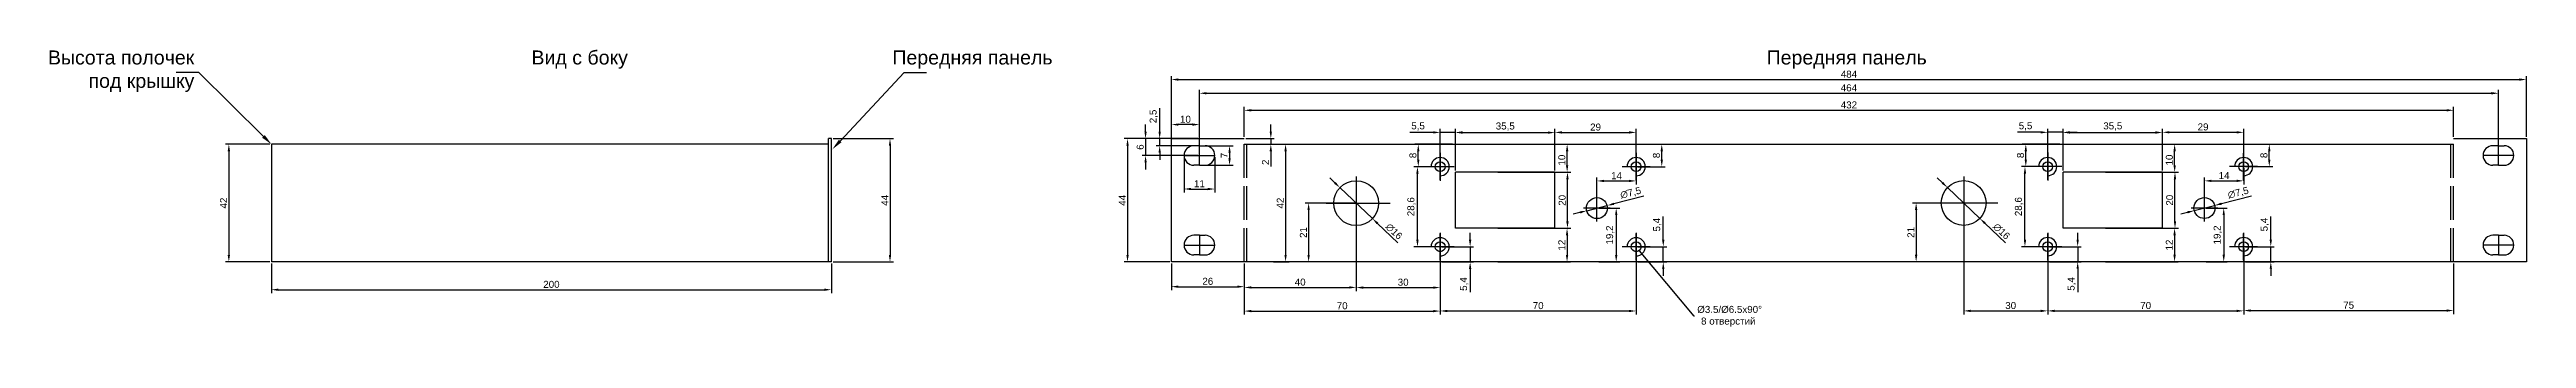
# Model space of a CAD drawing. Header units: millimetres. Extents: x 1597 to 3075, y 1 to 1076.
# Drawn here: x 1597 to 2482, y 973 to 1076 of the extents above; entities that cross this region are included whole.
import ezdxf
from ezdxf import colors
from ezdxf.entities.mleader import LeaderData, LeaderLine
from ezdxf.math import Vec2, Vec3

# ---------------------------------------------------------------- set-up
doc = ezdxf.new("R2010")
doc.units = ezdxf.units.MM
doc.linetypes.add('ACAD_ISO02W100', pattern=[15, 12, -3])
doc.layers.add('Dim', color=210, linetype='Continuous')
doc.styles.get("Standard").update_dxf_attribs({"font": 'arial.ttf'})
doc.dimstyles.new('ISO-25', dxfattribs={"dimtxt": 2.5, "dimasz": 2.5, "dimexe": 1.25, "dimexo": 0.625, "dimtad": 1, "dimtxsty": 'Standard', "dimcen": 2.5, "dimadec": 0, "dimazin": 0, "dimtfac": 1, "dimtmove": 0, "dimatfit": 3, "dimfxl": 1, "dimarcsym": 0})
doc.dimstyles.get("Standard").update_dxf_attribs({"dimtxt": 0.18, "dimasz": 0.18, "dimexe": 0.18, "dimexo": 0.0625, "dimgap": 0.09, "dimtad": 0, "dimtih": 1, "dimtoh": 1, "dimdec": 4, "dimzin": 0, "dimdsep": 46, "dimtxsty": 'Standard', "dimcen": 0.09, "dimadec": 0, "dimazin": 0, "dimtfac": 1, "dimtdec": 4, "dimtofl": 0, "dimtmove": 0, "dimatfit": 3, "dimfxl": 1, "dimtolj": 1, "dimtzin": 0, "dimarcsym": 0})

msp = doc.modelspace()

# ---------------------------------------------------------------- texts
at = {"char_height": 5}
for s, insert, attachment_point in [('Высота полочек под крышку ', (1648.99097, 1075.97839), 3), ('Вид с боку', (1769.41584, 1075.97839), 1), ('Передняя панель', (1898.32445, 1075.97839), 1), ('Передняя панель', (2210.59282, 1075.97839), 1)]:
    msp.add_mtext_dynamic_manual_height_columns(s, width=57.1827514, gutter_width=12.5, heights=[0], dxfattribs=dict(at, insert=insert, attachment_point=attachment_point))

# ---------------------------------------------------------------- blocks, each defined once
blk = doc.blocks.new('*D6')
at = {"layer": 'Defpoints', "color": 0, "transparency": 16777216}
for p in [(1998.01, 1044.5), (1982.33, 1000.5), (1998.01, 1000.5)]:
    blk.add_point(p, dxfattribs=at)
at = {"layer": 'Dim', "color": 0, "lineweight": -2, "transparency": 16777216}
for p, q in [((1997.38, 1044.5), (1981.08, 1044.5)), ((1982.33, 1042), (1982.33, 1003)), ((1997.38, 1000.5), (1981.08, 1000.5))]:
    blk.add_line(p, q, dxfattribs=at)
at = {"layer": 'Dim', "color": 0, "transparency": 16777216}
for points in [[(1981.91, 1042), (1982.75, 1042), (1982.33, 1044.5)], [(1981.91, 1003), (1982.75, 1003), (1982.33, 1000.5)]]:
    blk.add_solid(points, dxfattribs=at)
at = {"layer": 'Dim', "color": 0, "transparency": 16777216, "insert": (1980.46, 1022.5), "char_height": 2.5, "attachment_point": 5, "rotation": 90}
blk.add_mtext('44', dxfattribs=at)
blk = doc.blocks.new('*D4')
at = {"layer": 'Defpoints', "color": 0, "transparency": 16777216}
for p in [(2472, 1060.71), (2008, 1038.5), (2472, 1038.5)]:
    blk.add_point(p, dxfattribs=at)
at = {"layer": 'Dim', "color": 0, "lineweight": -2, "transparency": 16777216}
for p, q in [((2008, 1039.12), (2008, 1061.96)), ((2472, 1039.12), (2472, 1061.96)), ((2010.5, 1060.71), (2469.5, 1060.71))]:
    blk.add_line(p, q, dxfattribs=at)
at = {"layer": 'Dim', "color": 0, "transparency": 16777216}
for points in [[(2010.5, 1061.13), (2010.5, 1060.3), (2008, 1060.71)], [(2469.5, 1061.13), (2469.5, 1060.3), (2472, 1060.71)]]:
    blk.add_solid(points, dxfattribs=at)
at = {"layer": 'Dim', "color": 0, "transparency": 16777216, "insert": (2240, 1062.62), "char_height": 2.5, "attachment_point": 5}
blk.add_mtext('464', dxfattribs=at)
blk = doc.blocks.new('*D20')
at = {"layer": 'Defpoints', "color": 0, "transparency": 16777216}
for p in [(1998.01, 1049.52), (1998.01, 1038.5), (2008.01, 1038.5)]:
    blk.add_point(p, dxfattribs=at)
at = {"layer": 'Dim', "color": 0, "lineweight": -2, "transparency": 16777216}
for p, q in [((1998.01, 1039.12), (1998.01, 1050.77)), ((2005.51, 1049.52), (2000.51, 1049.52)), ((2008.01, 1039.12), (2008.01, 1050.77))]:
    blk.add_line(p, q, dxfattribs=at)
at = {"layer": 'Dim', "color": 0, "transparency": 16777216}
for points in [[(2000.51, 1049.94), (2000.51, 1049.11), (1998.01, 1049.52)], [(2005.51, 1049.94), (2005.51, 1049.11), (2008.01, 1049.52)]]:
    blk.add_solid(points, dxfattribs=at)
at = {"layer": 'Dim', "color": 0, "transparency": 16777216, "insert": (2003.01, 1051.42), "char_height": 2.5, "attachment_point": 5}
blk.add_mtext('10', dxfattribs=at)
blk = doc.blocks.new('*D21')
at = {"layer": 'Defpoints', "color": 0, "transparency": 16777216}
for p in [(2008, 1044.5), (1988.77, 1038.5), (2008.01, 1038.5)]:
    blk.add_point(p, dxfattribs=at)
at = {"layer": 'Dim', "color": 0, "lineweight": -2, "transparency": 16777216}
for p, q in [((2007.38, 1044.5), (1987.52, 1044.5)), ((1988.77, 1047), (1988.77, 1049.5)), ((1988.77, 1044.5), (1988.77, 1038.5)), ((2007.39, 1038.5), (1987.52, 1038.5)), ((1988.77, 1036), (1988.77, 1033.5))]:
    blk.add_line(p, q, dxfattribs=at)
at = {"layer": 'Dim', "color": 0, "transparency": 16777216}
for points in [[(1988.36, 1047), (1989.19, 1047), (1988.77, 1044.5)], [(1988.36, 1036), (1989.19, 1036), (1988.77, 1038.5)]]:
    blk.add_solid(points, dxfattribs=at)
at = {"layer": 'Dim', "color": 0, "transparency": 16777216, "insert": (1986.87, 1041.5), "char_height": 2.5, "attachment_point": 5, "rotation": 90}
blk.add_mtext('6', dxfattribs=at)
blk = doc.blocks.new('*D22')
at = {"layer": 'Defpoints', "color": 0, "transparency": 16777216}
for p in [(2002.5, 1038.5), (2013.51, 1038.5), (2013.51, 1026.53)]:
    blk.add_point(p, dxfattribs=at)
at = {"layer": 'Dim', "color": 0, "lineweight": -2, "transparency": 16777216}
for p, q in [((2002.5, 1037.88), (2002.5, 1025.28)), ((2013.51, 1037.88), (2013.51, 1025.28)), ((2005, 1026.53), (2011.01, 1026.53))]:
    blk.add_line(p, q, dxfattribs=at)
at = {"layer": 'Dim', "color": 0, "transparency": 16777216}
for points in [[(2005, 1026.94), (2005, 1026.11), (2002.5, 1026.53)], [(2011.01, 1026.94), (2011.01, 1026.11), (2013.51, 1026.53)]]:
    blk.add_solid(points, dxfattribs=at)
at = {"layer": 'Dim', "color": 0, "transparency": 16777216, "insert": (2008.01, 1028.41), "char_height": 2.5, "attachment_point": 5}
blk.add_mtext('11', dxfattribs=at)
blk = doc.blocks.new('*D23')
at = {"layer": 'Defpoints', "color": 0, "transparency": 16777216}
for p in [(2009.01, 1042), (2008.01, 1035), (2018.77, 1035)]:
    blk.add_point(p, dxfattribs=at)
at = {"layer": 'Dim', "color": 0, "lineweight": -2, "transparency": 16777216}
for p, q in [((2009.64, 1042), (2020.02, 1042)), ((2018.77, 1039.5), (2018.77, 1037.5)), ((2008.64, 1035), (2020.02, 1035))]:
    blk.add_line(p, q, dxfattribs=at)
at = {"layer": 'Dim', "color": 0, "transparency": 16777216}
for points in [[(2018.35, 1039.5), (2019.18, 1039.5), (2018.77, 1042)], [(2018.35, 1037.5), (2019.18, 1037.5), (2018.77, 1035)]]:
    blk.add_solid(points, dxfattribs=at)
at = {"layer": 'Dim', "color": 0, "transparency": 16777216, "insert": (2016.89, 1038.5), "char_height": 2.5, "attachment_point": 5, "rotation": 90}
blk.add_mtext('7', dxfattribs=at)
blk = doc.blocks.new('*D37')
at = {"layer": 'Defpoints', "color": 0, "transparency": 16777216}
for p in [(2482.01, 1065.6), (1998.01, 1044.5), (2482.01, 1044.5)]:
    blk.add_point(p, dxfattribs=at)
at = {"layer": 'Dim', "color": 0, "lineweight": -2, "transparency": 16777216}
for p, q in [((1998.01, 1045.12), (1998.01, 1066.85)), ((2000.51, 1065.6), (2479.51, 1065.6)), ((2482.01, 1045.12), (2482.01, 1066.85))]:
    blk.add_line(p, q, dxfattribs=at)
at = {"layer": 'Dim', "color": 0, "transparency": 16777216}
for points in [[(2000.51, 1066.02), (2000.51, 1065.19), (1998.01, 1065.6)], [(2479.51, 1066.02), (2479.51, 1065.19), (2482.01, 1065.6)]]:
    blk.add_solid(points, dxfattribs=at)
at = {"layer": 'Dim', "color": 0, "transparency": 16777216, "insert": (2240.01, 1067.5), "char_height": 2.5, "attachment_point": 5}
blk.add_mtext('484', dxfattribs=at)
blk = doc.blocks.new('*D2')
at = {"layer": 'Defpoints', "color": 0, "transparency": 16777216}
for p in [(1993.81, 1044.5), (2008, 1044.5), (2008, 1042)]:
    blk.add_point(p, dxfattribs=at)
at = {"layer": 'Dim', "color": 0, "lineweight": -2, "transparency": 16777216}
for p, q in [((1993.81, 1047), (1993.81, 1055.36)), ((2007.38, 1044.5), (1992.56, 1044.5)), ((1993.81, 1042), (1993.81, 1044.5)), ((2007.38, 1042), (1992.56, 1042)), ((1993.81, 1039.5), (1993.81, 1037))]:
    blk.add_line(p, q, dxfattribs=at)
at = {"layer": 'Dim', "color": 0, "transparency": 16777216}
for points in [[(1993.4, 1047), (1994.23, 1047), (1993.81, 1044.5)], [(1993.4, 1039.5), (1994.23, 1039.5), (1993.81, 1042)]]:
    blk.add_solid(points, dxfattribs=at)
at = {"layer": 'Dim', "color": 0, "transparency": 16777216, "insert": (1991.68, 1052.43), "char_height": 2.5, "attachment_point": 5, "rotation": 90}
blk.add_mtext('2,5', dxfattribs=at)
blk = doc.blocks.new('*D38')
at = {"layer": 'Defpoints', "color": 0, "transparency": 16777216}
for p in [(2033.8, 1042.5), (2033.8, 1000.5), (2038.78, 1000.5)]:
    blk.add_point(p, dxfattribs=at)
at = {"layer": 'Dim', "color": 0, "lineweight": -2, "transparency": 16777216}
for p, q in [((2034.43, 1042.5), (2040.03, 1042.5)), ((2038.78, 1040), (2038.78, 1003)), ((2034.43, 1000.5), (2040.03, 1000.5))]:
    blk.add_line(p, q, dxfattribs=at)
at = {"layer": 'Dim', "color": 0, "transparency": 16777216}
for points in [[(2038.37, 1040), (2039.2, 1040), (2038.78, 1042.5)], [(2038.37, 1003), (2039.2, 1003), (2038.78, 1000.5)]]:
    blk.add_solid(points, dxfattribs=at)
at = {"layer": 'Dim', "color": 0, "transparency": 16777216, "insert": (2036.9, 1021.5), "char_height": 2.5, "attachment_point": 5, "rotation": 90}
blk.add_mtext('42', dxfattribs=at)
blk = doc.blocks.new('*D39')
at = {"layer": 'Defpoints', "color": 0, "transparency": 16777216}
for p in [(2456, 1054.63), (2024, 1044.5), (2456, 1044.5)]:
    blk.add_point(p, dxfattribs=at)
at = {"layer": 'Dim', "color": 0, "lineweight": -2, "transparency": 16777216}
for p, q in [((2024, 1045.12), (2024, 1055.88)), ((2026.5, 1054.63), (2453.5, 1054.63)), ((2456, 1045.12), (2456, 1055.88))]:
    blk.add_line(p, q, dxfattribs=at)
at = {"layer": 'Dim', "color": 0, "transparency": 16777216}
for points in [[(2026.5, 1055.04), (2026.5, 1054.21), (2024, 1054.63)], [(2453.5, 1055.04), (2453.5, 1054.21), (2456, 1054.63)]]:
    blk.add_solid(points, dxfattribs=at)
at = {"layer": 'Dim', "color": 0, "transparency": 16777216, "insert": (2240, 1056.53), "char_height": 2.5, "attachment_point": 5}
blk.add_mtext('432', dxfattribs=at)
blk = doc.blocks.new('*D40')
at = {"layer": 'Defpoints', "color": 0, "transparency": 16777216}
for p in [(1998.01, 1000.5), (2024, 1000.5), (2024, 991.66)]:
    blk.add_point(p, dxfattribs=at)
at = {"layer": 'Dim', "color": 0, "lineweight": -2, "transparency": 16777216}
for p, q in [((1998.01, 999.88), (1998.01, 990.41)), ((2024, 999.88), (2024, 990.41)), ((2000.51, 991.66), (2021.5, 991.66))]:
    blk.add_line(p, q, dxfattribs=at)
at = {"layer": 'Dim', "color": 0, "transparency": 16777216}
for points in [[(2000.51, 992.08), (2000.51, 991.24), (1998.01, 991.66)], [(2021.5, 992.08), (2021.5, 991.24), (2024, 991.66)]]:
    blk.add_solid(points, dxfattribs=at)
at = {"layer": 'Dim', "color": 0, "transparency": 16777216, "insert": (2011, 993.56), "char_height": 2.5, "attachment_point": 5}
blk.add_mtext('26', dxfattribs=at)
blk = doc.blocks.new('*D41')
at = {"layer": 'Defpoints', "color": 0, "transparency": 16777216}
for p in [(2024, 1044.5), (2024, 1042.5), (2033.51, 1042.5)]:
    blk.add_point(p, dxfattribs=at)
at = {"layer": 'Dim', "color": 0, "lineweight": -2, "transparency": 16777216}
for p, q in [((2024.63, 1044.5), (2034.76, 1044.5)), ((2033.51, 1047), (2033.51, 1049.5)), ((2033.51, 1044.5), (2033.51, 1042.5)), ((2024.63, 1042.5), (2034.76, 1042.5)), ((2033.51, 1040), (2033.51, 1034.59))]:
    blk.add_line(p, q, dxfattribs=at)
at = {"layer": 'Dim', "color": 0, "transparency": 16777216}
for points in [[(2033.09, 1047), (2033.92, 1047), (2033.51, 1044.5)], [(2033.09, 1040), (2033.92, 1040), (2033.51, 1042.5)]]:
    blk.add_solid(points, dxfattribs=at)
at = {"layer": 'Dim', "color": 0, "transparency": 16777216, "insert": (2031.63, 1036.05), "char_height": 2.5, "attachment_point": 5, "rotation": 90}
blk.add_mtext('2', dxfattribs=at)
blk = doc.blocks.new('*D52')
at = {"layer": 'Defpoints', "color": 0, "transparency": 16777216}
for p in [(1676.55, 1042.5), (1661.33, 1000.5), (1676.55, 1000.5)]:
    blk.add_point(p, dxfattribs=at)
at = {"layer": 'Dim', "color": 0, "lineweight": -2, "transparency": 16777216}
for p, q in [((1675.93, 1042.5), (1660.08, 1042.5)), ((1661.33, 1040), (1661.33, 1003)), ((1675.93, 1000.5), (1660.08, 1000.5))]:
    blk.add_line(p, q, dxfattribs=at)
at = {"layer": 'Dim', "color": 0, "transparency": 16777216}
for points in [[(1660.91, 1040), (1661.75, 1040), (1661.33, 1042.5)], [(1660.91, 1003), (1661.75, 1003), (1661.33, 1000.5)]]:
    blk.add_solid(points, dxfattribs=at)
at = {"layer": 'Dim', "color": 0, "transparency": 16777216, "insert": (1659.45, 1021.5), "char_height": 2.5, "attachment_point": 5, "rotation": 90}
blk.add_mtext('42', dxfattribs=at)
blk = doc.blocks.new('*D53')
at = {"layer": 'Defpoints', "color": 0, "transparency": 16777216}
for p in [(1876.55, 1044.5), (1876.55, 1000.5), (1897.49, 1000.5)]:
    blk.add_point(p, dxfattribs=at)
at = {"layer": 'Dim', "color": 0, "lineweight": -2, "transparency": 16777216}
for p, q in [((1877.18, 1044.5), (1898.74, 1044.5)), ((1897.49, 1042), (1897.49, 1003)), ((1877.18, 1000.5), (1898.74, 1000.5))]:
    blk.add_line(p, q, dxfattribs=at)
at = {"layer": 'Dim', "color": 0, "transparency": 16777216}
for points in [[(1897.07, 1042), (1897.91, 1042), (1897.49, 1044.5)], [(1897.07, 1003), (1897.91, 1003), (1897.49, 1000.5)]]:
    blk.add_solid(points, dxfattribs=at)
at = {"layer": 'Dim', "color": 0, "transparency": 16777216, "insert": (1895.62, 1022.5), "char_height": 2.5, "attachment_point": 5, "rotation": 90}
blk.add_mtext('44', dxfattribs=at)
blk = doc.blocks.new('*D54')
at = {"layer": 'Defpoints', "color": 0, "transparency": 16777216}
for p in [(1676.55, 1000.5), (1876.55, 1000.5), (1876.55, 990.57)]:
    blk.add_point(p, dxfattribs=at)
at = {"layer": 'Dim', "color": 0, "lineweight": -2, "transparency": 16777216}
for p, q in [((1676.55, 999.88), (1676.55, 989.32)), ((1876.55, 999.88), (1876.55, 989.32)), ((1679.05, 990.57), (1874.05, 990.57))]:
    blk.add_line(p, q, dxfattribs=at)
at = {"layer": 'Dim', "color": 0, "transparency": 16777216}
for points in [[(1679.05, 990.99), (1679.05, 990.15), (1676.55, 990.57)], [(1874.05, 990.99), (1874.05, 990.15), (1876.55, 990.57)]]:
    blk.add_solid(points, dxfattribs=at)
at = {"layer": 'Dim', "color": 0, "transparency": 16777216, "insert": (1776.55, 992.47), "char_height": 2.5, "attachment_point": 5}
blk.add_mtext('200', dxfattribs=at)
blk = doc.blocks.new('*D89')
at = {"layer": 'Defpoints', "color": 0, "transparency": 16777216}
for p in [(2064, 1021.5), (2024, 1000.5), (2064, 991.39)]:
    blk.add_point(p, dxfattribs=at)
at = {"layer": 'Dim', "color": 0, "lineweight": -2, "transparency": 16777216}
for p, q in [((2064, 1020.88), (2064, 990.14)), ((2024, 999.88), (2024, 990.14)), ((2026.5, 991.39), (2061.5, 991.39))]:
    blk.add_line(p, q, dxfattribs=at)
at = {"layer": 'Dim', "color": 0, "transparency": 16777216}
for points in [[(2026.5, 991.8), (2026.5, 990.97), (2024, 991.39)], [(2061.5, 991.8), (2061.5, 990.97), (2064, 991.39)]]:
    blk.add_solid(points, dxfattribs=at)
at = {"layer": 'Dim', "color": 0, "transparency": 16777216, "insert": (2044, 993.29), "char_height": 2.5, "attachment_point": 5}
blk.add_mtext('40', dxfattribs=at)
blk = doc.blocks.new('*D90')
at = {"layer": 'Defpoints', "color": 0, "transparency": 16777216}
for p in [(2064, 1021.5), (2047.01, 1000.5), (2064, 1000.5)]:
    blk.add_point(p, dxfattribs=at)
at = {"layer": 'Dim', "color": 0, "lineweight": -2, "transparency": 16777216}
for p, q in [((2063.37, 1021.5), (2045.76, 1021.5)), ((2047.01, 1019), (2047.01, 1003)), ((2063.37, 1000.5), (2045.76, 1000.5))]:
    blk.add_line(p, q, dxfattribs=at)
at = {"layer": 'Dim', "color": 0, "transparency": 16777216}
for points in [[(2046.59, 1019), (2047.43, 1019), (2047.01, 1021.5)], [(2046.59, 1003), (2047.43, 1003), (2047.01, 1000.5)]]:
    blk.add_solid(points, dxfattribs=at)
at = {"layer": 'Dim', "color": 0, "transparency": 16777216, "insert": (2045.13, 1011), "char_height": 2.5, "attachment_point": 5, "rotation": 90}
blk.add_mtext('21', dxfattribs=at)
blk = doc.blocks.new('*D91')
at = {"layer": 'Defpoints', "color": 0, "transparency": 16777216}
for p in [(2058.2, 1027.01), (2069.79, 1015.99)]:
    blk.add_point(p, dxfattribs=at)
at = {"layer": 'Dim', "color": 0, "lineweight": -2, "transparency": 16777216}
for p, q in [((2056.39, 1028.74), (2054.58, 1030.46)), ((2058.2, 1027.01), (2069.79, 1015.99)), ((2078.89, 1007.34), (2071.61, 1014.26))]:
    blk.add_line(p, q, dxfattribs=at)
at = {"layer": 'Dim', "color": 0, "transparency": 16777216}
for points in [[(2056.68, 1029.04), (2056.1, 1028.43), (2058.2, 1027.01)], [(2071.89, 1014.57), (2071.32, 1013.96), (2069.79, 1015.99)]]:
    blk.add_solid(points, dxfattribs=at)
at = {"layer": 'Dim', "color": 0, "transparency": 16777216, "insert": (2077.51, 1011.37), "char_height": 2.5, "attachment_point": 5, "rotation": 316.43555}
blk.add_mtext('∅16', dxfattribs=at)
blk = doc.blocks.new('*D92')
at = {"layer": 'Defpoints', "color": 0, "transparency": 16777216}
for p in [(2162.88, 1007.33), (2165.12, 1004.64)]:
    blk.add_point(p, dxfattribs=at)
at = {"layer": 'Dim', "color": 0, "lineweight": -2, "transparency": 16777216}
for p, q in [((2163.91, 1005.99), (2164.09, 1005.99)), ((2164, 1005.9), (2164, 1006.08)), ((2184.7, 981.09), (2165.23, 1004.5)), ((2184.88, 981.09), (2184.7, 981.09))]:
    blk.add_line(p, q, dxfattribs=at)
at = {"layer": 'Dim', "color": 0, "transparency": 16777216}
blk.add_solid([(2165.25, 1004.52), (2165.21, 1004.48), (2165.12, 1004.64)], dxfattribs=at)
at = {"layer": 'Dim', "color": 0, "transparency": 16777216, "insert": (2196.91, 981.09), "char_height": 2.5, "attachment_point": 5}
blk.add_mtext('\\A1; %%C3.5/%%C6.5x90%%D\\P8 {\\fArial|b0|i0|c204|p34;отверстий}', dxfattribs=at)
blk = doc.blocks.new('*D94')
at = {"layer": 'Defpoints', "color": 0, "transparency": 16777216}
for p in [(2024, 1000.5), (2094, 1000.9), (2094, 982.94)]:
    blk.add_point(p, dxfattribs=at)
at = {"layer": 'Dim', "color": 0, "lineweight": -2, "transparency": 16777216}
for p, q in [((2024, 999.88), (2024, 981.69)), ((2094, 1000.27), (2094, 981.69)), ((2026.5, 982.94), (2091.5, 982.94))]:
    blk.add_line(p, q, dxfattribs=at)
at = {"layer": 'Dim', "color": 0, "transparency": 16777216}
for points in [[(2026.5, 983.36), (2026.5, 982.52), (2024, 982.94)], [(2091.5, 983.36), (2091.5, 982.52), (2094, 982.94)]]:
    blk.add_solid(points, dxfattribs=at)
at = {"layer": 'Dim', "color": 0, "transparency": 16777216, "insert": (2059, 984.84), "char_height": 2.5, "attachment_point": 5}
blk.add_mtext('70', dxfattribs=at)
blk = doc.blocks.new('*D95')
at = {"layer": 'Defpoints', "color": 0, "transparency": 16777216}
for p in [(2064, 1020.2), (2094, 1005.9), (2094, 991.34)]:
    blk.add_point(p, dxfattribs=at)
at = {"layer": 'Dim', "color": 0, "lineweight": -2, "transparency": 16777216}
for p, q in [((2064, 1019.58), (2064, 990.09)), ((2094, 1005.27), (2094, 990.09)), ((2066.5, 991.34), (2091.5, 991.34))]:
    blk.add_line(p, q, dxfattribs=at)
at = {"layer": 'Dim', "color": 0, "transparency": 16777216}
for points in [[(2066.5, 991.76), (2066.5, 990.92), (2064, 991.34)], [(2091.5, 991.76), (2091.5, 990.92), (2094, 991.34)]]:
    blk.add_solid(points, dxfattribs=at)
at = {"layer": 'Dim', "color": 0, "transparency": 16777216, "insert": (2080.78, 993.24), "char_height": 2.5, "attachment_point": 5}
blk.add_mtext('30', dxfattribs=at)
blk = doc.blocks.new('*D96')
at = {"layer": 'Defpoints', "color": 0, "transparency": 16777216}
for p in [(2094, 1010.2), (2164, 1005.9), (2164, 982.98)]:
    blk.add_point(p, dxfattribs=at)
at = {"layer": 'Dim', "color": 0, "lineweight": -2, "transparency": 16777216}
for p, q in [((2094, 1009.57), (2094, 981.73)), ((2164, 1005.27), (2164, 981.73)), ((2096.5, 982.98), (2161.5, 982.98))]:
    blk.add_line(p, q, dxfattribs=at)
at = {"layer": 'Dim', "color": 0, "transparency": 16777216}
for points in [[(2096.5, 983.39), (2096.5, 982.56), (2094, 982.98)], [(2161.5, 983.39), (2161.5, 982.56), (2164, 982.98)]]:
    blk.add_solid(points, dxfattribs=at)
at = {"layer": 'Dim', "color": 0, "transparency": 16777216, "insert": (2129, 984.88), "char_height": 2.5, "attachment_point": 5}
blk.add_mtext('70', dxfattribs=at)
blk = doc.blocks.new('*D97')
at = {"layer": 'Defpoints', "color": 0, "transparency": 16777216}
for p in [(2114, 1012.5), (2114, 1000.5), (2139.32, 1000.5)]:
    blk.add_point(p, dxfattribs=at)
at = {"layer": 'Dim', "color": 0, "lineweight": -2, "transparency": 16777216}
for p, q in [((2114.62, 1012.5), (2140.57, 1012.5)), ((2139.32, 1010), (2139.32, 1003)), ((2114.62, 1000.5), (2140.57, 1000.5))]:
    blk.add_line(p, q, dxfattribs=at)
at = {"layer": 'Dim', "color": 0, "transparency": 16777216}
for points in [[(2138.9, 1010), (2139.74, 1010), (2139.32, 1012.5)], [(2138.9, 1003), (2139.74, 1003), (2139.32, 1000.5)]]:
    blk.add_solid(points, dxfattribs=at)
at = {"layer": 'Dim', "color": 0, "transparency": 16777216, "insert": (2137.44, 1006.5), "char_height": 2.5, "attachment_point": 5, "rotation": 90}
blk.add_mtext('12', dxfattribs=at)
blk = doc.blocks.new('*D99')
at = {"layer": 'Defpoints', "color": 0, "transparency": 16777216}
for p in [(2114, 1042.5), (2139.35, 1042.5), (2114, 1032.5)]:
    blk.add_point(p, dxfattribs=at)
at = {"layer": 'Dim', "color": 0, "lineweight": -2, "transparency": 16777216}
for p, q in [((2114.62, 1042.5), (2140.6, 1042.5)), ((2139.35, 1035), (2139.35, 1040)), ((2114.62, 1032.5), (2140.6, 1032.5))]:
    blk.add_line(p, q, dxfattribs=at)
at = {"layer": 'Dim', "color": 0, "transparency": 16777216}
for points in [[(2138.93, 1040), (2139.77, 1040), (2139.35, 1042.5)], [(2138.93, 1035), (2139.77, 1035), (2139.35, 1032.5)]]:
    blk.add_solid(points, dxfattribs=at)
at = {"layer": 'Dim', "color": 0, "transparency": 16777216, "insert": (2137.45, 1036.85), "char_height": 2.5, "attachment_point": 5, "rotation": 90}
blk.add_mtext('10', dxfattribs=at)
blk = doc.blocks.new('*D157')
at = {"layer": 'Defpoints', "color": 0, "transparency": 16777216}
for p in [(2094, 1005.9), (2094, 1000.5), (2104.71, 1000.5)]:
    blk.add_point(p, dxfattribs=at)
at = {"layer": 'Dim', "color": 0, "lineweight": -2, "transparency": 16777216}
for p, q in [((2104.71, 1008.4), (2104.71, 1010.9)), ((2094.62, 1005.9), (2105.96, 1005.9)), ((2094.62, 1000.5), (2105.96, 1000.5)), ((2104.71, 1005.9), (2104.71, 1000.5)), ((2104.71, 998), (2104.71, 989.71))]:
    blk.add_line(p, q, dxfattribs=at)
at = {"layer": 'Dim', "color": 0, "transparency": 16777216}
for points in [[(2104.29, 1008.4), (2105.13, 1008.4), (2104.71, 1005.9)], [(2104.29, 998), (2105.13, 998), (2104.71, 1000.5)]]:
    blk.add_solid(points, dxfattribs=at)
at = {"layer": 'Dim', "color": 0, "transparency": 16777216, "insert": (2102.59, 992.6), "char_height": 2.5, "attachment_point": 5, "rotation": 90}
blk.add_mtext('5,4', dxfattribs=at)
blk = doc.blocks.new('*D158')
at = {"layer": 'Defpoints', "color": 0, "transparency": 16777216}
for p in [(2086.18, 1042.5), (2099, 1042.5), (2099, 1034.5)]:
    blk.add_point(p, dxfattribs=at)
at = {"layer": 'Dim', "color": 0, "lineweight": -2, "transparency": 16777216}
for p, q in [((2098.37, 1042.5), (2084.93, 1042.5)), ((2086.18, 1037), (2086.18, 1040)), ((2098.37, 1034.5), (2084.93, 1034.5))]:
    blk.add_line(p, q, dxfattribs=at)
at = {"layer": 'Dim', "color": 0, "transparency": 16777216}
for points in [[(2085.76, 1040), (2086.6, 1040), (2086.18, 1042.5)], [(2085.76, 1037), (2086.6, 1037), (2086.18, 1034.5)]]:
    blk.add_solid(points, dxfattribs=at)
at = {"layer": 'Dim', "color": 0, "transparency": 16777216, "insert": (2084.28, 1038.5), "char_height": 2.5, "attachment_point": 5, "rotation": 90}
blk.add_mtext('8', dxfattribs=at)
blk = doc.blocks.new('*D159')
at = {"layer": 'Defpoints', "color": 0, "transparency": 16777216}
for p in [(2117.25, 1032.5), (2139.47, 1032.5), (2117.25, 1012.5)]:
    blk.add_point(p, dxfattribs=at)
at = {"layer": 'Dim', "color": 0, "lineweight": -2, "transparency": 16777216}
for p, q in [((2117.87, 1032.5), (2140.72, 1032.5)), ((2139.47, 1015), (2139.47, 1030)), ((2117.87, 1012.5), (2140.72, 1012.5))]:
    blk.add_line(p, q, dxfattribs=at)
at = {"layer": 'Dim', "color": 0, "transparency": 16777216}
for points in [[(2139.05, 1030), (2139.89, 1030), (2139.47, 1032.5)], [(2139.05, 1015), (2139.89, 1015), (2139.47, 1012.5)]]:
    blk.add_solid(points, dxfattribs=at)
at = {"layer": 'Dim', "color": 0, "transparency": 16777216, "insert": (2137.57, 1022.5), "char_height": 2.5, "attachment_point": 5, "rotation": 90}
blk.add_mtext('20', dxfattribs=at)
blk = doc.blocks.new('*D160')
at = {"layer": 'Defpoints', "color": 0, "transparency": 16777216}
for p in [(2135, 1046.66), (2099.5, 1032.5), (2135, 1032.5)]:
    blk.add_point(p, dxfattribs=at)
at = {"layer": 'Dim', "color": 0, "lineweight": -2, "transparency": 16777216}
for p, q in [((2099.5, 1033.12), (2099.5, 1047.91)), ((2102, 1046.66), (2132.5, 1046.66)), ((2135, 1033.12), (2135, 1047.91))]:
    blk.add_line(p, q, dxfattribs=at)
at = {"layer": 'Dim', "color": 0, "transparency": 16777216}
for points in [[(2102, 1047.08), (2102, 1046.25), (2099.5, 1046.66)], [(2132.5, 1047.08), (2132.5, 1046.25), (2135, 1046.66)]]:
    blk.add_solid(points, dxfattribs=at)
at = {"layer": 'Dim', "color": 0, "transparency": 16777216, "insert": (2117.25, 1048.79), "char_height": 2.5, "attachment_point": 5}
blk.add_mtext('35,5', dxfattribs=at)
blk = doc.blocks.new('*D161')
at = {"layer": 'Defpoints', "color": 0, "transparency": 16777216}
for p in [(2094, 1046.73), (2094, 1034.5), (2099.5, 1032.5)]:
    blk.add_point(p, dxfattribs=at)
at = {"layer": 'Dim', "color": 0, "lineweight": -2, "transparency": 16777216}
for p, q in [((2091.5, 1046.73), (2083.18, 1046.73)), ((2094, 1035.12), (2094, 1047.98)), ((2099.5, 1046.73), (2094, 1046.73)), ((2099.5, 1033.12), (2099.5, 1047.98)), ((2102, 1046.73), (2104.5, 1046.73))]:
    blk.add_line(p, q, dxfattribs=at)
at = {"layer": 'Dim', "color": 0, "transparency": 16777216}
for points in [[(2091.5, 1047.15), (2091.5, 1046.31), (2094, 1046.73)], [(2102, 1047.15), (2102, 1046.31), (2099.5, 1046.73)]]:
    blk.add_solid(points, dxfattribs=at)
at = {"layer": 'Dim', "color": 0, "transparency": 16777216, "insert": (2086.09, 1048.85), "char_height": 2.5, "attachment_point": 5}
blk.add_mtext('5,5', dxfattribs=at)
blk = doc.blocks.new('*D162')
at = {"layer": 'Defpoints', "color": 0, "transparency": 16777216}
for p in [(2164, 1046.73), (2135, 1032.5), (2164, 1034.5)]:
    blk.add_point(p, dxfattribs=at)
at = {"layer": 'Dim', "color": 0, "lineweight": -2, "transparency": 16777216}
for p, q in [((2135, 1033.12), (2135, 1047.98)), ((2137.5, 1046.73), (2161.5, 1046.73)), ((2164, 1035.12), (2164, 1047.98))]:
    blk.add_line(p, q, dxfattribs=at)
at = {"layer": 'Dim', "color": 0, "transparency": 16777216}
for points in [[(2137.5, 1047.15), (2137.5, 1046.31), (2135, 1046.73)], [(2161.5, 1047.15), (2161.5, 1046.31), (2164, 1046.73)]]:
    blk.add_solid(points, dxfattribs=at)
at = {"layer": 'Dim', "color": 0, "transparency": 16777216, "insert": (2149.5, 1048.63), "char_height": 2.5, "attachment_point": 5}
blk.add_mtext('29', dxfattribs=at)
blk = doc.blocks.new('*D163')
at = {"layer": 'Defpoints', "color": 0, "transparency": 16777216}
for p in [(2164, 1042.5), (2173.15, 1042.5), (2164, 1034.5)]:
    blk.add_point(p, dxfattribs=at)
at = {"layer": 'Dim', "color": 0, "lineweight": -2, "transparency": 16777216}
for p, q in [((2164.62, 1042.5), (2174.4, 1042.5)), ((2173.15, 1037), (2173.15, 1040)), ((2164.62, 1034.5), (2174.4, 1034.5))]:
    blk.add_line(p, q, dxfattribs=at)
at = {"layer": 'Dim', "color": 0, "transparency": 16777216}
for points in [[(2172.73, 1040), (2173.57, 1040), (2173.15, 1042.5)], [(2172.73, 1037), (2173.57, 1037), (2173.15, 1034.5)]]:
    blk.add_solid(points, dxfattribs=at)
at = {"layer": 'Dim', "color": 0, "transparency": 16777216, "insert": (2171.25, 1038.5), "char_height": 2.5, "attachment_point": 5, "rotation": 90}
blk.add_mtext('8', dxfattribs=at)
blk = doc.blocks.new('*D164')
at = {"layer": 'Defpoints', "color": 0, "transparency": 16777216}
for p in [(2164, 1005.9), (2164, 1000.5), (2173.69, 1005.9)]:
    blk.add_point(p, dxfattribs=at)
at = {"layer": 'Dim', "color": 0, "lineweight": -2, "transparency": 16777216}
for p, q in [((2173.69, 1008.4), (2173.69, 1016.69)), ((2164.62, 1005.9), (2174.94, 1005.9)), ((2164.62, 1000.5), (2174.94, 1000.5)), ((2173.69, 1000.5), (2173.69, 1005.9)), ((2173.69, 998), (2173.69, 995.5))]:
    blk.add_line(p, q, dxfattribs=at)
at = {"layer": 'Dim', "color": 0, "transparency": 16777216}
for points in [[(2173.27, 1008.4), (2174.1, 1008.4), (2173.69, 1005.9)], [(2173.27, 998), (2174.1, 998), (2173.69, 1000.5)]]:
    blk.add_solid(points, dxfattribs=at)
at = {"layer": 'Dim', "color": 0, "transparency": 16777216, "insert": (2171.56, 1013.79), "char_height": 2.5, "attachment_point": 5, "rotation": 90}
blk.add_mtext('5,4', dxfattribs=at)
blk = doc.blocks.new('*D165')
at = {"layer": 'Defpoints', "color": 0, "transparency": 16777216}
for p in [(2085.89, 1034.5), (2094, 1034.5), (2094, 1005.9)]:
    blk.add_point(p, dxfattribs=at)
at = {"layer": 'Dim', "color": 0, "lineweight": -2, "transparency": 16777216}
for p, q in [((2093.37, 1034.5), (2084.64, 1034.5)), ((2085.89, 1008.4), (2085.89, 1032)), ((2093.37, 1005.9), (2084.64, 1005.9))]:
    blk.add_line(p, q, dxfattribs=at)
at = {"layer": 'Dim', "color": 0, "transparency": 16777216}
for points in [[(2085.47, 1032), (2086.3, 1032), (2085.89, 1034.5)], [(2085.47, 1008.4), (2086.3, 1008.4), (2085.89, 1005.9)]]:
    blk.add_solid(points, dxfattribs=at)
at = {"layer": 'Dim', "color": 0, "transparency": 16777216, "insert": (2083.76, 1020.2), "char_height": 2.5, "attachment_point": 5, "rotation": 90}
blk.add_mtext('28,6', dxfattribs=at)
blk = doc.blocks.new('*D166')
at = {"layer": 'Defpoints', "color": 0, "transparency": 16777216}
for p in [(2150, 1019.7), (2150, 1000.5), (2156.88, 1000.5)]:
    blk.add_point(p, dxfattribs=at)
at = {"layer": 'Dim', "color": 0, "lineweight": -2, "transparency": 16777216}
for p, q in [((2150.62, 1019.7), (2158.13, 1019.7)), ((2156.88, 1017.2), (2156.88, 1003)), ((2150.62, 1000.5), (2158.13, 1000.5))]:
    blk.add_line(p, q, dxfattribs=at)
at = {"layer": 'Dim', "color": 0, "transparency": 16777216}
for points in [[(2156.47, 1017.2), (2157.3, 1017.2), (2156.88, 1019.7)], [(2156.47, 1003), (2157.3, 1003), (2156.88, 1000.5)]]:
    blk.add_solid(points, dxfattribs=at)
at = {"layer": 'Dim', "color": 0, "transparency": 16777216, "insert": (2154.76, 1010.1), "char_height": 2.5, "attachment_point": 5, "rotation": 90}
blk.add_mtext('19,2', dxfattribs=at)
blk = doc.blocks.new('*D168')
at = {"layer": 'Defpoints', "color": 0, "transparency": 16777216}
for p in [(2164, 1034.5), (2164, 1029.41), (2150, 1019.7)]:
    blk.add_point(p, dxfattribs=at)
at = {"layer": 'Dim', "color": 0, "lineweight": -2, "transparency": 16777216}
for p, q in [((2150, 1020.33), (2150, 1030.66)), ((2152.5, 1029.41), (2161.5, 1029.41)), ((2164, 1033.87), (2164, 1028.16))]:
    blk.add_line(p, q, dxfattribs=at)
at = {"layer": 'Dim', "color": 0, "transparency": 16777216}
for points in [[(2152.5, 1029.82), (2152.5, 1028.99), (2150, 1029.41)], [(2161.5, 1029.82), (2161.5, 1028.99), (2164, 1029.41)]]:
    blk.add_solid(points, dxfattribs=at)
at = {"layer": 'Dim', "color": 0, "transparency": 16777216, "insert": (2157, 1031.29), "char_height": 2.5, "attachment_point": 5}
blk.add_mtext('14', dxfattribs=at)
blk = doc.blocks.new('*D169')
at = {"layer": 'Defpoints', "color": 0, "transparency": 16777216}
for p in [(2146.36, 1018.78), (2153.63, 1020.62)]:
    blk.add_point(p, dxfattribs=at)
at = {"layer": 'Dim', "color": 0, "lineweight": -2, "transparency": 16777216}
for p, q in [((2143.94, 1018.17), (2141.52, 1017.55)), ((2146.36, 1018.78), (2153.63, 1020.62)), ((2166.76, 1023.95), (2156.05, 1021.24))]:
    blk.add_line(p, q, dxfattribs=at)
at = {"layer": 'Dim', "color": 0, "transparency": 16777216}
for points in [[(2143.84, 1018.57), (2144.04, 1017.76), (2146.36, 1018.78)], [(2155.95, 1021.64), (2156.16, 1020.84), (2153.63, 1020.62)]]:
    blk.add_solid(points, dxfattribs=at)
at = {"layer": 'Dim', "color": 0, "transparency": 16777216, "insert": (2162.08, 1025.01), "char_height": 2.5, "attachment_point": 5, "rotation": 14.23684}
blk.add_mtext('∅7,5', dxfattribs=at)
blk = doc.blocks.new('*D189')
at = {"layer": 'Defpoints', "color": 0, "transparency": 16777216}
for p in [(2281, 1021.53), (2264.01, 1000.53), (2281, 1000.53)]:
    blk.add_point(p, dxfattribs=at)
at = {"layer": 'Dim', "color": 0, "lineweight": -2, "transparency": 16777216}
for p, q in [((2280.37, 1021.53), (2262.76, 1021.53)), ((2264.01, 1019.03), (2264.01, 1003.03)), ((2280.37, 1000.53), (2262.76, 1000.53))]:
    blk.add_line(p, q, dxfattribs=at)
at = {"layer": 'Dim', "color": 0, "transparency": 16777216}
for points in [[(2263.59, 1019.03), (2264.43, 1019.03), (2264.01, 1021.53)], [(2263.59, 1003.03), (2264.43, 1003.03), (2264.01, 1000.53)]]:
    blk.add_solid(points, dxfattribs=at)
at = {"layer": 'Dim', "color": 0, "transparency": 16777216, "insert": (2262.13, 1011.03), "char_height": 2.5, "attachment_point": 5, "rotation": 90}
blk.add_mtext('21', dxfattribs=at)
blk = doc.blocks.new('*D190')
at = {"layer": 'Defpoints', "color": 0, "transparency": 16777216}
for p in [(2275.2, 1027.05), (2286.79, 1016.02)]:
    blk.add_point(p, dxfattribs=at)
at = {"layer": 'Dim', "color": 0, "lineweight": -2, "transparency": 16777216}
for p, q in [((2273.39, 1028.77), (2271.58, 1030.49)), ((2275.2, 1027.05), (2286.79, 1016.02)), ((2295.89, 1007.37), (2288.6, 1014.3))]:
    blk.add_line(p, q, dxfattribs=at)
at = {"layer": 'Dim', "color": 0, "transparency": 16777216}
for points in [[(2273.67, 1029.07), (2273.1, 1028.47), (2275.2, 1027.05)], [(2288.89, 1014.6), (2288.32, 1014), (2286.79, 1016.02)]]:
    blk.add_solid(points, dxfattribs=at)
at = {"layer": 'Dim', "color": 0, "transparency": 16777216, "insert": (2294.51, 1011.4), "char_height": 2.5, "attachment_point": 5, "rotation": 316.43555}
blk.add_mtext('∅16', dxfattribs=at)
blk = doc.blocks.new('*D188')
at = {"layer": 'Defpoints', "color": 0, "transparency": 16777216}
for p in [(2281, 1020.23), (2311, 1005.93), (2311, 983.01)]:
    blk.add_point(p, dxfattribs=at)
at = {"layer": 'Dim', "color": 0, "lineweight": -2, "transparency": 16777216}
for p, q in [((2281, 1019.61), (2281, 981.76)), ((2311, 1005.31), (2311, 981.76)), ((2283.5, 983.01), (2308.5, 983.01))]:
    blk.add_line(p, q, dxfattribs=at)
at = {"layer": 'Dim', "color": 0, "transparency": 16777216}
for points in [[(2283.5, 983.43), (2283.5, 982.59), (2281, 983.01)], [(2308.5, 983.43), (2308.5, 982.59), (2311, 983.01)]]:
    blk.add_solid(points, dxfattribs=at)
at = {"layer": 'Dim', "color": 0, "transparency": 16777216, "insert": (2297.78, 984.91), "char_height": 2.5, "attachment_point": 5}
blk.add_mtext('30', dxfattribs=at)
blk = doc.blocks.new('*D172')
at = {"layer": 'Defpoints', "color": 0, "transparency": 16777216}
for p in [(2311, 1010.23), (2381, 1005.93), (2381, 983.01)]:
    blk.add_point(p, dxfattribs=at)
at = {"layer": 'Dim', "color": 0, "lineweight": -2, "transparency": 16777216}
for p, q in [((2311, 1009.61), (2311, 981.76)), ((2381, 1005.31), (2381, 981.76)), ((2313.5, 983.01), (2378.5, 983.01))]:
    blk.add_line(p, q, dxfattribs=at)
at = {"layer": 'Dim', "color": 0, "transparency": 16777216}
for points in [[(2313.5, 983.43), (2313.5, 982.59), (2311, 983.01)], [(2378.5, 983.43), (2378.5, 982.59), (2381, 983.01)]]:
    blk.add_solid(points, dxfattribs=at)
at = {"layer": 'Dim', "color": 0, "transparency": 16777216, "insert": (2346, 984.91), "char_height": 2.5, "attachment_point": 5}
blk.add_mtext('70', dxfattribs=at)
blk = doc.blocks.new('*D174')
at = {"layer": 'Defpoints', "color": 0, "transparency": 16777216}
for p in [(2331, 1012.53), (2331, 1000.53), (2356.32, 1000.53)]:
    blk.add_point(p, dxfattribs=at)
at = {"layer": 'Dim', "color": 0, "lineweight": -2, "transparency": 16777216}
for p, q in [((2331.62, 1012.53), (2357.57, 1012.53)), ((2356.32, 1010.03), (2356.32, 1003.03)), ((2331.62, 1000.53), (2357.57, 1000.53))]:
    blk.add_line(p, q, dxfattribs=at)
at = {"layer": 'Dim', "color": 0, "transparency": 16777216}
for points in [[(2355.9, 1010.03), (2356.74, 1010.03), (2356.32, 1012.53)], [(2355.9, 1003.03), (2356.74, 1003.03), (2356.32, 1000.53)]]:
    blk.add_solid(points, dxfattribs=at)
at = {"layer": 'Dim', "color": 0, "transparency": 16777216, "insert": (2354.44, 1006.53), "char_height": 2.5, "attachment_point": 5, "rotation": 90}
blk.add_mtext('12', dxfattribs=at)
blk = doc.blocks.new('*D175')
at = {"layer": 'Defpoints', "color": 0, "transparency": 16777216}
for p in [(2331, 1042.53), (2356.35, 1042.53), (2331, 1032.53)]:
    blk.add_point(p, dxfattribs=at)
at = {"layer": 'Dim', "color": 0, "lineweight": -2, "transparency": 16777216}
for p, q in [((2331.62, 1042.53), (2357.6, 1042.53)), ((2356.35, 1035.03), (2356.35, 1040.03)), ((2331.62, 1032.53), (2357.6, 1032.53))]:
    blk.add_line(p, q, dxfattribs=at)
at = {"layer": 'Dim', "color": 0, "transparency": 16777216}
for points in [[(2355.93, 1040.03), (2356.77, 1040.03), (2356.35, 1042.53)], [(2355.93, 1035.03), (2356.77, 1035.03), (2356.35, 1032.53)]]:
    blk.add_solid(points, dxfattribs=at)
at = {"layer": 'Dim', "color": 0, "transparency": 16777216, "insert": (2354.45, 1036.88), "char_height": 2.5, "attachment_point": 5, "rotation": 90}
blk.add_mtext('10', dxfattribs=at)
blk = doc.blocks.new('*D176')
at = {"layer": 'Defpoints', "color": 0, "transparency": 16777216}
for p in [(2311, 1005.93), (2311, 1000.53), (2321.71, 1000.53)]:
    blk.add_point(p, dxfattribs=at)
at = {"layer": 'Dim', "color": 0, "lineweight": -2, "transparency": 16777216}
for p, q in [((2321.71, 1008.43), (2321.71, 1010.93)), ((2311.62, 1005.93), (2322.96, 1005.93)), ((2311.62, 1000.53), (2322.96, 1000.53)), ((2321.71, 1005.93), (2321.71, 1000.53)), ((2321.71, 998.03), (2321.71, 989.74))]:
    blk.add_line(p, q, dxfattribs=at)
at = {"layer": 'Dim', "color": 0, "transparency": 16777216}
for points in [[(2321.29, 1008.43), (2322.13, 1008.43), (2321.71, 1005.93)], [(2321.29, 998.03), (2322.13, 998.03), (2321.71, 1000.53)]]:
    blk.add_solid(points, dxfattribs=at)
at = {"layer": 'Dim', "color": 0, "transparency": 16777216, "insert": (2319.59, 992.64), "char_height": 2.5, "attachment_point": 5, "rotation": 90}
blk.add_mtext('5,4', dxfattribs=at)
blk = doc.blocks.new('*D177')
at = {"layer": 'Defpoints', "color": 0, "transparency": 16777216}
for p in [(2303.18, 1042.53), (2316, 1042.53), (2316, 1034.53)]:
    blk.add_point(p, dxfattribs=at)
at = {"layer": 'Dim', "color": 0, "lineweight": -2, "transparency": 16777216}
for p, q in [((2315.37, 1042.53), (2301.93, 1042.53)), ((2303.18, 1037.03), (2303.18, 1040.03)), ((2315.37, 1034.53), (2301.93, 1034.53))]:
    blk.add_line(p, q, dxfattribs=at)
at = {"layer": 'Dim', "color": 0, "transparency": 16777216}
for points in [[(2302.76, 1040.03), (2303.59, 1040.03), (2303.18, 1042.53)], [(2302.76, 1037.03), (2303.59, 1037.03), (2303.18, 1034.53)]]:
    blk.add_solid(points, dxfattribs=at)
at = {"layer": 'Dim', "color": 0, "transparency": 16777216, "insert": (2301.28, 1038.53), "char_height": 2.5, "attachment_point": 5, "rotation": 90}
blk.add_mtext('8', dxfattribs=at)
blk = doc.blocks.new('*D178')
at = {"layer": 'Defpoints', "color": 0, "transparency": 16777216}
for p in [(2334.25, 1032.53), (2356.47, 1032.53), (2334.25, 1012.53)]:
    blk.add_point(p, dxfattribs=at)
at = {"layer": 'Dim', "color": 0, "lineweight": -2, "transparency": 16777216}
for p, q in [((2334.87, 1032.53), (2357.72, 1032.53)), ((2356.47, 1015.03), (2356.47, 1030.03)), ((2334.87, 1012.53), (2357.72, 1012.53))]:
    blk.add_line(p, q, dxfattribs=at)
at = {"layer": 'Dim', "color": 0, "transparency": 16777216}
for points in [[(2356.05, 1030.03), (2356.89, 1030.03), (2356.47, 1032.53)], [(2356.05, 1015.03), (2356.89, 1015.03), (2356.47, 1012.53)]]:
    blk.add_solid(points, dxfattribs=at)
at = {"layer": 'Dim', "color": 0, "transparency": 16777216, "insert": (2354.57, 1022.53), "char_height": 2.5, "attachment_point": 5, "rotation": 90}
blk.add_mtext('20', dxfattribs=at)
blk = doc.blocks.new('*D179')
at = {"layer": 'Defpoints', "color": 0, "transparency": 16777216}
for p in [(2352, 1046.7), (2316.5, 1032.53), (2352, 1032.53)]:
    blk.add_point(p, dxfattribs=at)
at = {"layer": 'Dim', "color": 0, "lineweight": -2, "transparency": 16777216}
for p, q in [((2316.5, 1033.16), (2316.5, 1047.95)), ((2319, 1046.7), (2349.5, 1046.7)), ((2352, 1033.16), (2352, 1047.95))]:
    blk.add_line(p, q, dxfattribs=at)
at = {"layer": 'Dim', "color": 0, "transparency": 16777216}
for points in [[(2319, 1047.12), (2319, 1046.28), (2316.5, 1046.7)], [(2349.5, 1047.12), (2349.5, 1046.28), (2352, 1046.7)]]:
    blk.add_solid(points, dxfattribs=at)
at = {"layer": 'Dim', "color": 0, "transparency": 16777216, "insert": (2334.25, 1048.83), "char_height": 2.5, "attachment_point": 5}
blk.add_mtext('35,5', dxfattribs=at)
blk = doc.blocks.new('*D180')
at = {"layer": 'Defpoints', "color": 0, "transparency": 16777216}
for p in [(2311, 1046.77), (2311, 1034.53), (2316.5, 1032.53)]:
    blk.add_point(p, dxfattribs=at)
at = {"layer": 'Dim', "color": 0, "lineweight": -2, "transparency": 16777216}
for p, q in [((2308.5, 1046.77), (2300.17, 1046.77)), ((2311, 1035.16), (2311, 1048.02)), ((2316.5, 1046.77), (2311, 1046.77)), ((2316.5, 1033.16), (2316.5, 1048.02)), ((2319, 1046.77), (2321.5, 1046.77))]:
    blk.add_line(p, q, dxfattribs=at)
at = {"layer": 'Dim', "color": 0, "transparency": 16777216}
for points in [[(2308.5, 1047.18), (2308.5, 1046.35), (2311, 1046.77)], [(2319, 1047.18), (2319, 1046.35), (2316.5, 1046.77)]]:
    blk.add_solid(points, dxfattribs=at)
at = {"layer": 'Dim', "color": 0, "transparency": 16777216, "insert": (2303.09, 1048.89), "char_height": 2.5, "attachment_point": 5}
blk.add_mtext('5,5', dxfattribs=at)
blk = doc.blocks.new('*D181')
at = {"layer": 'Defpoints', "color": 0, "transparency": 16777216}
for p in [(2381, 1046.77), (2352, 1032.53), (2381, 1034.53)]:
    blk.add_point(p, dxfattribs=at)
at = {"layer": 'Dim', "color": 0, "lineweight": -2, "transparency": 16777216}
for p, q in [((2352, 1033.16), (2352, 1048.02)), ((2354.5, 1046.77), (2378.5, 1046.77)), ((2381, 1035.16), (2381, 1048.02))]:
    blk.add_line(p, q, dxfattribs=at)
at = {"layer": 'Dim', "color": 0, "transparency": 16777216}
for points in [[(2354.5, 1047.18), (2354.5, 1046.35), (2352, 1046.77)], [(2378.5, 1047.18), (2378.5, 1046.35), (2381, 1046.77)]]:
    blk.add_solid(points, dxfattribs=at)
at = {"layer": 'Dim', "color": 0, "transparency": 16777216, "insert": (2366.5, 1048.67), "char_height": 2.5, "attachment_point": 5}
blk.add_mtext('29', dxfattribs=at)
blk = doc.blocks.new('*D182')
at = {"layer": 'Defpoints', "color": 0, "transparency": 16777216}
for p in [(2381, 1042.53), (2390.15, 1042.53), (2381, 1034.53)]:
    blk.add_point(p, dxfattribs=at)
at = {"layer": 'Dim', "color": 0, "lineweight": -2, "transparency": 16777216}
for p, q in [((2381.62, 1042.53), (2391.4, 1042.53)), ((2390.15, 1037.03), (2390.15, 1040.03)), ((2381.62, 1034.53), (2391.4, 1034.53))]:
    blk.add_line(p, q, dxfattribs=at)
at = {"layer": 'Dim', "color": 0, "transparency": 16777216}
for points in [[(2389.73, 1040.03), (2390.57, 1040.03), (2390.15, 1042.53)], [(2389.73, 1037.03), (2390.57, 1037.03), (2390.15, 1034.53)]]:
    blk.add_solid(points, dxfattribs=at)
at = {"layer": 'Dim', "color": 0, "transparency": 16777216, "insert": (2388.25, 1038.53), "char_height": 2.5, "attachment_point": 5, "rotation": 90}
blk.add_mtext('8', dxfattribs=at)
blk = doc.blocks.new('*D183')
at = {"layer": 'Defpoints', "color": 0, "transparency": 16777216}
for p in [(2381, 1005.93), (2381, 1000.53), (2390.69, 1005.93)]:
    blk.add_point(p, dxfattribs=at)
at = {"layer": 'Dim', "color": 0, "lineweight": -2, "transparency": 16777216}
for p, q in [((2390.69, 1008.43), (2390.69, 1016.72)), ((2381.62, 1005.93), (2391.94, 1005.93)), ((2381.62, 1000.53), (2391.94, 1000.53)), ((2390.69, 1000.53), (2390.69, 1005.93)), ((2390.69, 998.03), (2390.69, 995.53))]:
    blk.add_line(p, q, dxfattribs=at)
at = {"layer": 'Dim', "color": 0, "transparency": 16777216}
for points in [[(2390.27, 1008.43), (2391.1, 1008.43), (2390.69, 1005.93)], [(2390.27, 998.03), (2391.1, 998.03), (2390.69, 1000.53)]]:
    blk.add_solid(points, dxfattribs=at)
at = {"layer": 'Dim', "color": 0, "transparency": 16777216, "insert": (2388.56, 1013.83), "char_height": 2.5, "attachment_point": 5, "rotation": 90}
blk.add_mtext('5,4', dxfattribs=at)
blk = doc.blocks.new('*D184')
at = {"layer": 'Defpoints', "color": 0, "transparency": 16777216}
for p in [(2302.88, 1034.53), (2311, 1034.53), (2311, 1005.93)]:
    blk.add_point(p, dxfattribs=at)
at = {"layer": 'Dim', "color": 0, "lineweight": -2, "transparency": 16777216}
for p, q in [((2310.37, 1034.53), (2301.63, 1034.53)), ((2302.88, 1008.43), (2302.88, 1032.03)), ((2310.37, 1005.93), (2301.63, 1005.93))]:
    blk.add_line(p, q, dxfattribs=at)
at = {"layer": 'Dim', "color": 0, "transparency": 16777216}
for points in [[(2302.47, 1032.03), (2303.3, 1032.03), (2302.88, 1034.53)], [(2302.47, 1008.43), (2303.3, 1008.43), (2302.88, 1005.93)]]:
    blk.add_solid(points, dxfattribs=at)
at = {"layer": 'Dim', "color": 0, "transparency": 16777216, "insert": (2300.76, 1020.23), "char_height": 2.5, "attachment_point": 5, "rotation": 90}
blk.add_mtext('28,6', dxfattribs=at)
blk = doc.blocks.new('*D185')
at = {"layer": 'Defpoints', "color": 0, "transparency": 16777216}
for p in [(2367, 1019.74), (2367, 1000.53), (2373.88, 1000.53)]:
    blk.add_point(p, dxfattribs=at)
at = {"layer": 'Dim', "color": 0, "lineweight": -2, "transparency": 16777216}
for p, q in [((2367.62, 1019.74), (2375.13, 1019.74)), ((2373.88, 1017.24), (2373.88, 1003.03)), ((2367.62, 1000.53), (2375.13, 1000.53))]:
    blk.add_line(p, q, dxfattribs=at)
at = {"layer": 'Dim', "color": 0, "transparency": 16777216}
for points in [[(2373.47, 1017.24), (2374.3, 1017.24), (2373.88, 1019.74)], [(2373.47, 1003.03), (2374.3, 1003.03), (2373.88, 1000.53)]]:
    blk.add_solid(points, dxfattribs=at)
at = {"layer": 'Dim', "color": 0, "transparency": 16777216, "insert": (2371.75, 1010.13), "char_height": 2.5, "attachment_point": 5, "rotation": 90}
blk.add_mtext('19,2', dxfattribs=at)
blk = doc.blocks.new('*D186')
at = {"layer": 'Defpoints', "color": 0, "transparency": 16777216}
for p in [(2381, 1034.53), (2381, 1029.44), (2367, 1019.74)]:
    blk.add_point(p, dxfattribs=at)
at = {"layer": 'Dim', "color": 0, "lineweight": -2, "transparency": 16777216}
for p, q in [((2367, 1020.36), (2367, 1030.69)), ((2369.5, 1029.44), (2378.5, 1029.44)), ((2381, 1033.91), (2381, 1028.19))]:
    blk.add_line(p, q, dxfattribs=at)
at = {"layer": 'Dim', "color": 0, "transparency": 16777216}
for points in [[(2369.5, 1029.86), (2369.5, 1029.02), (2367, 1029.44)], [(2378.5, 1029.86), (2378.5, 1029.02), (2381, 1029.44)]]:
    blk.add_solid(points, dxfattribs=at)
at = {"layer": 'Dim', "color": 0, "transparency": 16777216, "insert": (2374, 1031.32), "char_height": 2.5, "attachment_point": 5}
blk.add_mtext('14', dxfattribs=at)
blk = doc.blocks.new('*D187')
at = {"layer": 'Defpoints', "color": 0, "transparency": 16777216}
for p in [(2363.36, 1018.81), (2370.63, 1020.66)]:
    blk.add_point(p, dxfattribs=at)
at = {"layer": 'Dim', "color": 0, "lineweight": -2, "transparency": 16777216}
for p, q in [((2360.94, 1018.2), (2358.51, 1017.58)), ((2363.36, 1018.81), (2370.63, 1020.66)), ((2383.75, 1023.99), (2373.05, 1021.27))]:
    blk.add_line(p, q, dxfattribs=at)
at = {"layer": 'Dim', "color": 0, "transparency": 16777216}
for points in [[(2360.83, 1018.6), (2361.04, 1017.8), (2363.36, 1018.81)], [(2372.95, 1021.68), (2373.16, 1020.87), (2370.63, 1020.66)]]:
    blk.add_solid(points, dxfattribs=at)
at = {"layer": 'Dim', "color": 0, "transparency": 16777216, "insert": (2379.08, 1025.04), "char_height": 2.5, "attachment_point": 5, "rotation": 14.23684}
blk.add_mtext('∅7,5', dxfattribs=at)
blk = doc.blocks.new('*D192')
at = {"layer": 'Defpoints', "color": 0, "transparency": 16777216}
for p in [(2381, 1005.93), (2456, 1000.5), (2456, 983.13)]:
    blk.add_point(p, dxfattribs=at)
at = {"layer": 'Dim', "color": 0, "lineweight": -2, "transparency": 16777216}
for p, q in [((2381, 1005.31), (2381, 981.88)), ((2456, 999.88), (2456, 981.88)), ((2383.5, 983.13), (2453.5, 983.13))]:
    blk.add_line(p, q, dxfattribs=at)
at = {"layer": 'Dim', "color": 0, "transparency": 16777216}
for points in [[(2383.5, 983.55), (2383.5, 982.71), (2381, 983.13)], [(2453.5, 983.55), (2453.5, 982.71), (2456, 983.13)]]:
    blk.add_solid(points, dxfattribs=at)
at = {"layer": 'Dim', "color": 0, "transparency": 16777216, "insert": (2418.5, 985.03), "char_height": 2.5, "attachment_point": 5}
blk.add_mtext('75', dxfattribs=at)

# ---------------------------------------------------------------- dimensions: what is measured, and where the dimension line sits
at = {"layer": 'Dim'}
for base, p1, p2, picture, middle in [((2482.01, 1065.6029), (1998.0069, 1044.5), (2482.01, 1044.5), '*D37', (2240.00845, 1067.50434)), ((1998.0069, 1049.52268), (2008.01, 1038.5), (1998.0069, 1038.5), '*D20', (2003.00845, 1051.42412)), ((2093.9969, 1046.73164), (2099.4969, 1032.49753), (2093.9969, 1034.49753), '*D161', (2086.08677, 1048.85392)), ((2134.9969, 1046.66498), (2099.4969, 1032.49753), (2134.9969, 1032.49753), '*D160', (2117.2469, 1048.79236)), ((2163.9969, 1046.73164), (2134.9969, 1032.49753), (2163.9969, 1034.49753), '*D162', (2149.4969, 1048.63308)), ((2310.99517, 1046.76536), (2316.49517, 1032.53124), (2310.99517, 1034.53124), '*D180', (2303.08504, 1048.88763)), ((2351.99517, 1046.69869), (2316.49517, 1032.53124), (2351.99517, 1032.53124), '*D179', (2334.24517, 1048.82608)), ((2380.99517, 1046.76536), (2351.99517, 1032.53124), (2380.99517, 1034.53124), '*D181', (2366.49517, 1048.66679)), ((2163.9969, 1029.40635), (2149.9969, 1019.70253), (2163.9969, 1034.49753), '*D168', (2156.9969, 1031.28647)), ((2380.99517, 1029.44006), (2366.99517, 1019.73624), (2380.99517, 1034.53124), '*D186', (2373.99517, 1031.32018)), ((2063.9969, 991.38789), (2024, 1000.5), (2063.9969, 1021.5), '*D89', (2043.99845, 993.28932)), ((1876.55255, 990.57077), (1676.55255, 1000.5), (1876.55255, 1000.5), '*D54', (1776.55255, 992.4722)), ((2093.9969, 982.94009), (2024, 1000.5), (2093.9969, 1000.89753), '*D94', (2058.99845, 984.84153)), ((2456, 983.12877), (2380.99517, 1005.93124), (2456, 1000.5), '*D192', (2418.49758, 985.02509))]:
    dim = msp.add_linear_dim(base=base, p1=p1, p2=p2, dimstyle='ISO-25', dxfattribs=at)
    dim.commit()
    dim.dimension.update_dxf_attribs({"geometry": picture, "text_midpoint": middle})
for base, p1, p2, picture, middle in [((2471.9969, 1060.71465), (2008, 1038.5), (2471.9969, 1038.5), '*D4', (2240, 1060.71465)), ((2456, 1054.62763), (2024, 1044.5), (2456, 1044.5), '*D39', (2240, 1054.62763)), ((2093.9969, 991.34157), (2063.9969, 1020.2), (2093.9969, 1005.89753), '*D95', (2080.78237, 991.34157)), ((2310.99517, 983.00843), (2280.99517, 1020.23371), (2310.99517, 1005.93124), '*D188', (2297.78064, 983.00843)), ((2163.9969, 982.97762), (2093.9969, 1010.19753), (2163.9969, 1005.89753), '*D96', (2128.9969, 982.97762)), ((2380.99517, 983.01133), (2310.99517, 1010.23124), (2380.99517, 1005.93124), '*D172', (2345.99517, 983.01133))]:
    dim = msp.add_linear_dim(base=base, p1=p1, p2=p2, dimstyle='ISO-25', dxfattribs=at)
    dim.commit()
    dim.dimension.update_dxf_attribs({"geometry": picture, "text_midpoint": middle, "dimtype": 160})
for base, p1, p2, picture, middle in [((1993.81214, 1044.5), (2008, 1042), (2008, 1044.5), '*D2', (1991.68475, 1052.43145)), ((1897.49007, 1000.5), (1876.55255, 1044.5), (1876.55255, 1000.5), '*D53', (1895.61507, 1022.5)), ((1982.33117, 1000.5), (1998.0069, 1044.5), (1998.0069, 1000.5), '*D6', (1980.45617, 1022.5)), ((2033.50649, 1042.5), (2024, 1044.5), (2024, 1042.5), '*D41', (2031.62638, 1036.04707)), ((1661.33076, 1000.5), (1676.55255, 1042.5), (1676.55255, 1000.5), '*D52', (1659.45064, 1021.5)), ((2018.76809, 1035), (2009.01, 1042), (2008.01, 1035), '*D23', (2016.89309, 1038.5)), ((2038.78453, 1000.5), (2033.80375, 1042.5), (2033.80375, 1000.5), '*D38', (2036.90442, 1021.5)), ((2173.15076, 1042.5), (2163.9969, 1034.49753), (2163.9969, 1042.5), '*D163', (2171.24933, 1038.49876)), ((2390.14903, 1042.53371), (2380.99517, 1034.53124), (2380.99517, 1042.53371), '*D182', (2388.2476, 1038.53248)), ((2085.88591, 1034.49753), (2093.9969, 1005.89753), (2093.9969, 1034.49753), '*D165', (2083.75852, 1020.19753)), ((2302.88418, 1034.53124), (2310.99517, 1005.93124), (2310.99517, 1034.53124), '*D184', (2300.75679, 1020.23124)), ((2047.01107, 1000.5), (2063.9969, 1021.5), (2063.9969, 1000.5), '*D90', (2045.13095, 1011)), ((2156.88358, 1000.5), (2149.9969, 1019.70253), (2149.9969, 1000.5), '*D166', (2154.75619, 1010.10126)), ((2264.00934, 1000.53371), (2280.99517, 1021.53371), (2280.99517, 1000.53371), '*D189', (2262.12922, 1011.03371)), ((2373.88185, 1000.53371), (2366.99517, 1019.73624), (2366.99517, 1000.53371), '*D185', (2371.75446, 1010.13498)), ((2104.71017, 1000.5), (2093.9969, 1005.89753), (2093.9969, 1000.5), '*D157', (2102.5879, 992.60437)), ((2173.68694, 1005.89753), (2163.9969, 1000.5), (2163.9969, 1005.89753), '*D164', (2171.56467, 1013.79316)), ((2321.70844, 1000.53371), (2310.99517, 1005.93124), (2310.99517, 1000.53371), '*D176', (2319.58617, 992.63808)), ((2390.68521, 1005.93124), (2380.99517, 1000.53371), (2380.99517, 1005.93124), '*D183', (2388.56294, 1013.82688))]:
    dim = msp.add_linear_dim(base=base, p1=p1, p2=p2, angle=90, dimstyle='ISO-25', dxfattribs=at)
    dim.commit()
    dim.dimension.update_dxf_attribs({"geometry": picture, "text_midpoint": middle})
for base, p1, p2, picture, middle in [((1988.7718, 1038.5), (2008, 1044.5), (2008.01, 1038.5), '*D21', (1988.7718, 1041.5)), ((2086.18002, 1042.5), (2098.9969, 1034.49753), (2098.9969, 1042.5), '*D158', (2086.18002, 1038.49876)), ((2139.35029, 1042.5), (2113.9969, 1032.49753), (2113.9969, 1042.5), '*D99', (2139.35029, 1036.84876)), ((2303.17828, 1042.53371), (2315.99517, 1034.53124), (2315.99517, 1042.53371), '*D177', (2303.17828, 1038.53248)), ((2356.34856, 1042.53371), (2330.99517, 1032.53124), (2330.99517, 1042.53371), '*D175', (2356.34856, 1036.88248)), ((2139.47059, 1032.49753), (2117.2469, 1012.49753), (2117.2469, 1032.49753), '*D159', (2139.47059, 1022.49753)), ((2356.46886, 1032.53124), (2334.24517, 1012.53124), (2334.24517, 1032.53124), '*D178', (2356.46886, 1022.53124)), ((2139.32059, 1000.5), (2113.9969, 1012.49753), (2113.9969, 1000.5), '*D97', (2139.32059, 1006.49876)), ((2356.31886, 1000.53371), (2330.99517, 1012.53124), (2330.99517, 1000.53371), '*D174', (2356.31886, 1006.53248))]:
    dim = msp.add_linear_dim(base=base, p1=p1, p2=p2, angle=90, dimstyle='ISO-25', dxfattribs=at)
    dim.commit()
    dim.dimension.update_dxf_attribs({"geometry": picture, "text_midpoint": middle, "dimtype": 160})
for base, p1, p2, text, picture, middle in [((2013.51, 1026.52731), (2002.5, 1038.5), (2013.51, 1038.5), '11', '*D22', (2008.005, 1028.40742)), ((2024, 991.66143), (1998.0069, 1000.5), (2024, 1000.5), '26', '*D40', (2011.00345, 993.56286))]:
    dim = msp.add_linear_dim(base=base, p1=p1, p2=p2, text=text, dimstyle='ISO-25', dxfattribs=at)
    dim.commit()
    dim.dimension.update_dxf_attribs({"geometry": picture, "text_midpoint": middle})
for p1, p2, picture, middle in [((2058.2001, 1027.01336), (2069.79369, 1015.98664), '*D91', (2077.51045, 1011.3678)), ((2146.36207, 1018.78029), (2153.63172, 1020.62477), '*D169', (2162.08388, 1025.0063)), ((2275.19837, 1027.04707), (2286.79196, 1016.02035), '*D190', (2294.50872, 1011.40151)), ((2363.36034, 1018.814), (2370.62999, 1020.65848), '*D187', (2379.08215, 1025.04001))]:
    dim = msp.add_diameter_dim_2p(p1=p1, p2=p2, dimstyle='ISO-25', dxfattribs=at)
    dim.commit()
    dim.dimension.update_dxf_attribs({"geometry": picture, "text_midpoint": middle})
dim = msp.add_diameter_dim_2p(p1=(2162.87821, 1007.33328), p2=(2165.11558, 1004.64178), text=' %%C3.5/%%C6.5x90%%D\\P8 {\\fArial|b0|i0|c204|p34;отверстий}', dimstyle='Standard', override={"dimtxt": 2.5}, dxfattribs=at)
dim.commit()
dim.dimension.update_dxf_attribs({"geometry": '*D92', "text_midpoint": (2196.90748, 981.08504), "dimtype": 163})

# ---------------------------------------------------------------- linework, layer by layer
for p, q in [((1875.55255, 1000.5), (1875.55255, 1044.5)), ((1876.55255, 1044.5), (1875.55255, 1044.5)), ((1876.55255, 1000.5), (1876.55255, 1044.5)), ((1998.0069, 1000.5), (1998.0069, 1044.5)), ((1998.0069, 1044.5), (2024, 1044.5)), ((2456, 1044.5), (2482.01, 1044.5)), ((2482.01, 1044.5), (2482.01, 1000.5)), ((1875.55255, 1042.5), (1676.55255, 1042.5)), ((1676.55255, 1042.5), (1676.55255, 1000.5)), ((2002.51, 1038.5), (2013.51, 1038.5)), ((2008.01, 1042), (2006.01, 1042)), ((2008.01, 1042), (2010.01, 1042)), ((2008.01, 1035), (2008.01, 1042)), ((2024, 1042.5), (2456, 1042.5)), ((2093.9969, 1039.49753), (2093.9969, 1029.49753)), ((2093.9969, 1029.74753), (2093.9969, 1039.24753)), ((2093.9969, 1032.74753), (2093.9969, 1036.24753)), ((2163.9969, 1039.49753), (2163.9969, 1029.49753)), ((2163.9969, 1029.74753), (2163.9969, 1039.24753)), ((2163.9969, 1032.74753), (2163.9969, 1036.24753)), ((2310.99517, 1039.53124), (2310.99517, 1029.53124)), ((2310.99517, 1029.78124), (2310.99517, 1039.28124)), ((2310.99517, 1032.78124), (2310.99517, 1036.28124)), ((2380.99517, 1039.53124), (2380.99517, 1029.53124)), ((2380.99517, 1029.78124), (2380.99517, 1039.28124)), ((2380.99517, 1032.78124), (2380.99517, 1036.28124)), ((2477.4969, 1038.5), (2466.4969, 1038.5)), ((2471.9969, 1042), (2469.9969, 1042)), ((2471.9969, 1042), (2473.9969, 1042)), ((2471.9969, 1035), (2471.9969, 1042)), ((2008.01, 1035), (2006.01, 1035)), ((2008.01, 1035), (2010.01, 1035)), ((2063.9969, 1030.97445), (2063.9969, 1011.64465)), ((2098.9969, 1034.49753), (2088.9969, 1034.49753)), ((2098.7469, 1034.49753), (2089.2469, 1034.49753)), ((2095.7469, 1034.49753), (2092.2469, 1034.49753)), ((2099.4969, 1012.49753), (2099.4969, 1032.49753)), ((2134.9969, 1032.49753), (2099.4969, 1032.49753)), ((2134.9969, 1012.49753), (2134.9969, 1032.49753)), ((2168.9969, 1034.49753), (2158.9969, 1034.49753)), ((2168.7469, 1034.49753), (2159.2469, 1034.49753)), ((2165.7469, 1034.49753), (2162.2469, 1034.49753)), ((2280.99517, 1031.00817), (2280.99517, 1011.67836)), ((2315.99517, 1034.53124), (2305.99517, 1034.53124)), ((2315.74517, 1034.53124), (2306.24517, 1034.53124)), ((2312.74517, 1034.53124), (2309.24517, 1034.53124)), ((2351.99517, 1032.53124), (2316.49517, 1032.53124)), ((2316.49517, 1012.53124), (2316.49517, 1032.53124)), ((2351.99517, 1012.53124), (2351.99517, 1032.53124)), ((2385.99517, 1034.53124), (2375.99517, 1034.53124)), ((2385.74517, 1034.53124), (2376.24517, 1034.53124)), ((2382.74517, 1034.53124), (2379.24517, 1034.53124)), ((2471.9969, 1035), (2469.9969, 1035)), ((2471.9969, 1035), (2473.9969, 1035)), ((2053.27476, 1021.5), (2076.1529, 1021.5)), ((2154.7469, 1019.70253), (2145.2469, 1019.70253)), ((2149.9969, 1014.95253), (2149.9969, 1024.45253)), ((2270.27303, 1021.53371), (2293.15117, 1021.53371)), ((2371.74517, 1019.73624), (2362.24517, 1019.73624)), ((2366.99517, 1014.98624), (2366.99517, 1024.48624)), ((2008.01, 1010), (2006.01, 1010)), ((2008.01, 1010), (2008.01, 1003)), ((2008.01, 1010), (2010.01, 1010)), ((2093.9969, 1010.89753), (2093.9969, 1000.89753)), ((2093.9969, 1001.14753), (2093.9969, 1010.64753)), ((2134.9969, 1012.49753), (2099.4969, 1012.49753)), ((2163.9969, 1010.89753), (2163.9969, 1000.89753)), ((2163.9969, 1001.14753), (2163.9969, 1010.64753)), ((2310.99517, 1010.93124), (2310.99517, 1000.93124)), ((2310.99517, 1001.18124), (2310.99517, 1010.68124)), ((2351.99517, 1012.53124), (2316.49517, 1012.53124)), ((2380.99517, 1010.93124), (2380.99517, 1000.93124)), ((2380.99517, 1001.18124), (2380.99517, 1010.68124)), ((2471.9969, 1010), (2469.9969, 1010)), ((2471.9969, 1010), (2471.9969, 1003)), ((2471.9969, 1010), (2473.9969, 1010)), ((1876.55255, 1000.5), (1676.55255, 1000.5)), ((2482.01, 1000.5), (1998.0069, 1000.5)), ((2002.51, 1006.5), (2013.51, 1006.5)), ((2008.01, 1003), (2006.01, 1003)), ((2008.01, 1003), (2010.01, 1003)), ((2098.9969, 1005.89753), (2088.9969, 1005.89753)), ((2098.7469, 1005.89753), (2089.2469, 1005.89753)), ((2095.7469, 1005.89753), (2092.2469, 1005.89753)), ((2093.9969, 1004.14753), (2093.9969, 1007.64753)), ((2168.9969, 1005.89753), (2158.9969, 1005.89753)), ((2168.7469, 1005.89753), (2159.2469, 1005.89753)), ((2165.7469, 1005.89753), (2162.2469, 1005.89753)), ((2163.9969, 1004.14753), (2163.9969, 1007.64753)), ((2315.99517, 1005.93124), (2305.99517, 1005.93124)), ((2315.74517, 1005.93124), (2306.24517, 1005.93124)), ((2312.74517, 1005.93124), (2309.24517, 1005.93124)), ((2310.99517, 1004.18124), (2310.99517, 1007.68124)), ((2385.99517, 1005.93124), (2375.99517, 1005.93124)), ((2385.74517, 1005.93124), (2376.24517, 1005.93124)), ((2382.74517, 1005.93124), (2379.24517, 1005.93124)), ((2380.99517, 1004.18124), (2380.99517, 1007.68124)), ((2477.4969, 1006.5), (2466.4969, 1006.5)), ((2471.9969, 1003), (2469.9969, 1003)), ((2471.9969, 1003), (2473.9969, 1003))]:
    msp.add_line(p, q)
at = {"linetype": 'ACAD_ISO02W100'}
for p, q in [((2024, 1000.5), (2024, 1044.5)), ((2456, 1000.5), (2456, 1044.5)), ((2025, 1000.5), (2025, 1042.5)), ((2455, 1000.5), (2455, 1042.5))]:
    msp.add_line(p, q, dxfattribs=at)
for centre, radius in [((2093.9969, 1034.49753), 1.75), ((2163.9969, 1034.49753), 1.75), ((2310.99517, 1034.53124), 1.75), ((2380.99517, 1034.53124), 1.75), ((2063.9969, 1021.5), 8), ((2280.99517, 1021.53371), 8), ((2149.9969, 1019.70253), 3.75), ((2366.99517, 1019.73624), 3.75), ((2093.9969, 1005.89753), 1.75), ((2163.9969, 1005.89753), 1.75), ((2310.99517, 1005.93124), 1.75), ((2380.99517, 1005.93124), 1.75)]:
    msp.add_circle(centre, radius)
for centre, radius, start, end in [((2006.01, 1038.5), 3.5, 90, 270), ((2010.01, 1038.5), 3.5, 270, 90), ((2093.9969, 1034.49753), 3.25, 270, 180), ((2163.9969, 1034.49753), 3.25, 270, 180), ((2310.99517, 1034.53124), 3.25, 270, 180), ((2380.99517, 1034.53124), 3.25, 270, 180), ((2469.9969, 1038.5), 3.5, 90, 270), ((2473.9969, 1038.5), 3.5, 270, 90), ((2006.01, 1006.5), 3.5, 90, 270), ((2010.01, 1006.5), 3.5, 270, 90), ((2093.9969, 1005.89753), 3.25, 270, 180), ((2163.9969, 1005.89753), 3.25, 270, 180), ((2310.99517, 1005.93124), 3.25, 270, 180), ((2380.99517, 1005.93124), 3.25, 270, 180), ((2469.9969, 1006.5), 3.5, 90, 270), ((2473.9969, 1006.5), 3.5, 270, 90)]:
    msp.add_arc(centre, radius, start, end)

msp.set_redraw_order([(e.dxf.handle, doc.entitydb.next_handle()) for e in msp.query("TEXT MTEXT ATTDEF DIMENSION ARC_DIMENSION")])  # texts and dimensions are drawn at this point

# ---------------------------------------------------------------- leaders
ml = msp.add_multileader_mtext('Standard')
ml.set_content('', color=256)
ml.set_leader_properties()
ml.build(insert=Vec2(0, 0))
ctx = ml.context
ctx.base_point, ctx.plane_origin = Vec3(1638.55383, 1068.06159), Vec3(1676.17553, 1040.73326)
ctx.text_align_type = 2
notes = []
notes.append((ctx, [(0, (1, 1, 0), (1650.55383, 1068.06159), (-1, 0), 8, [(0, [(1676.55255, 1042.5)], 0, [])])]))
ctx.mtext.insert, ctx.mtext.alignment, ctx.mtext.flow_direction = Vec3(1640.55383, 1070.06159), 3, 5
ml = msp.add_multileader_mtext('Standard')
ml.set_content('', color=256)
ml.set_leader_properties()
ml.build(insert=Vec2(0, 0))
ctx = ml.context
ctx.base_point, ctx.plane_origin = Vec3(1910.55126, 1068.06159), Vec3(1876.92956, 1040.73326)
notes.append((ctx, [(0, (1, 1, 0), (1902.55126, 1068.06159), (1, 0), 8, [(0, [(1876.92956, 1040.73326)], 0, [])])]))
ctx.mtext.insert, ctx.mtext.flow_direction = Vec3(1912.55126, 1070.06159), 5
for ctx, leaders in notes:
    for number, flags, end, landing, length, lines in leaders:
        leader = LeaderData()
        leader.index, (leader.has_last_leader_line, leader.has_dogleg_vector, leader.attachment_direction) = number, flags
        leader.last_leader_point, leader.dogleg_vector, leader.dogleg_length = Vec3(end), Vec3(landing), length
        for number, points, colour, breaks in lines:
            line = LeaderLine()
            line.index, line.vertices, line.color, line.breaks = number, Vec3.list(points), colors.encode_raw_color(colour), breaks
            leader.lines.append(line)
        ctx.leaders.append(leader)

doc.saveas('drawing.dxf')
